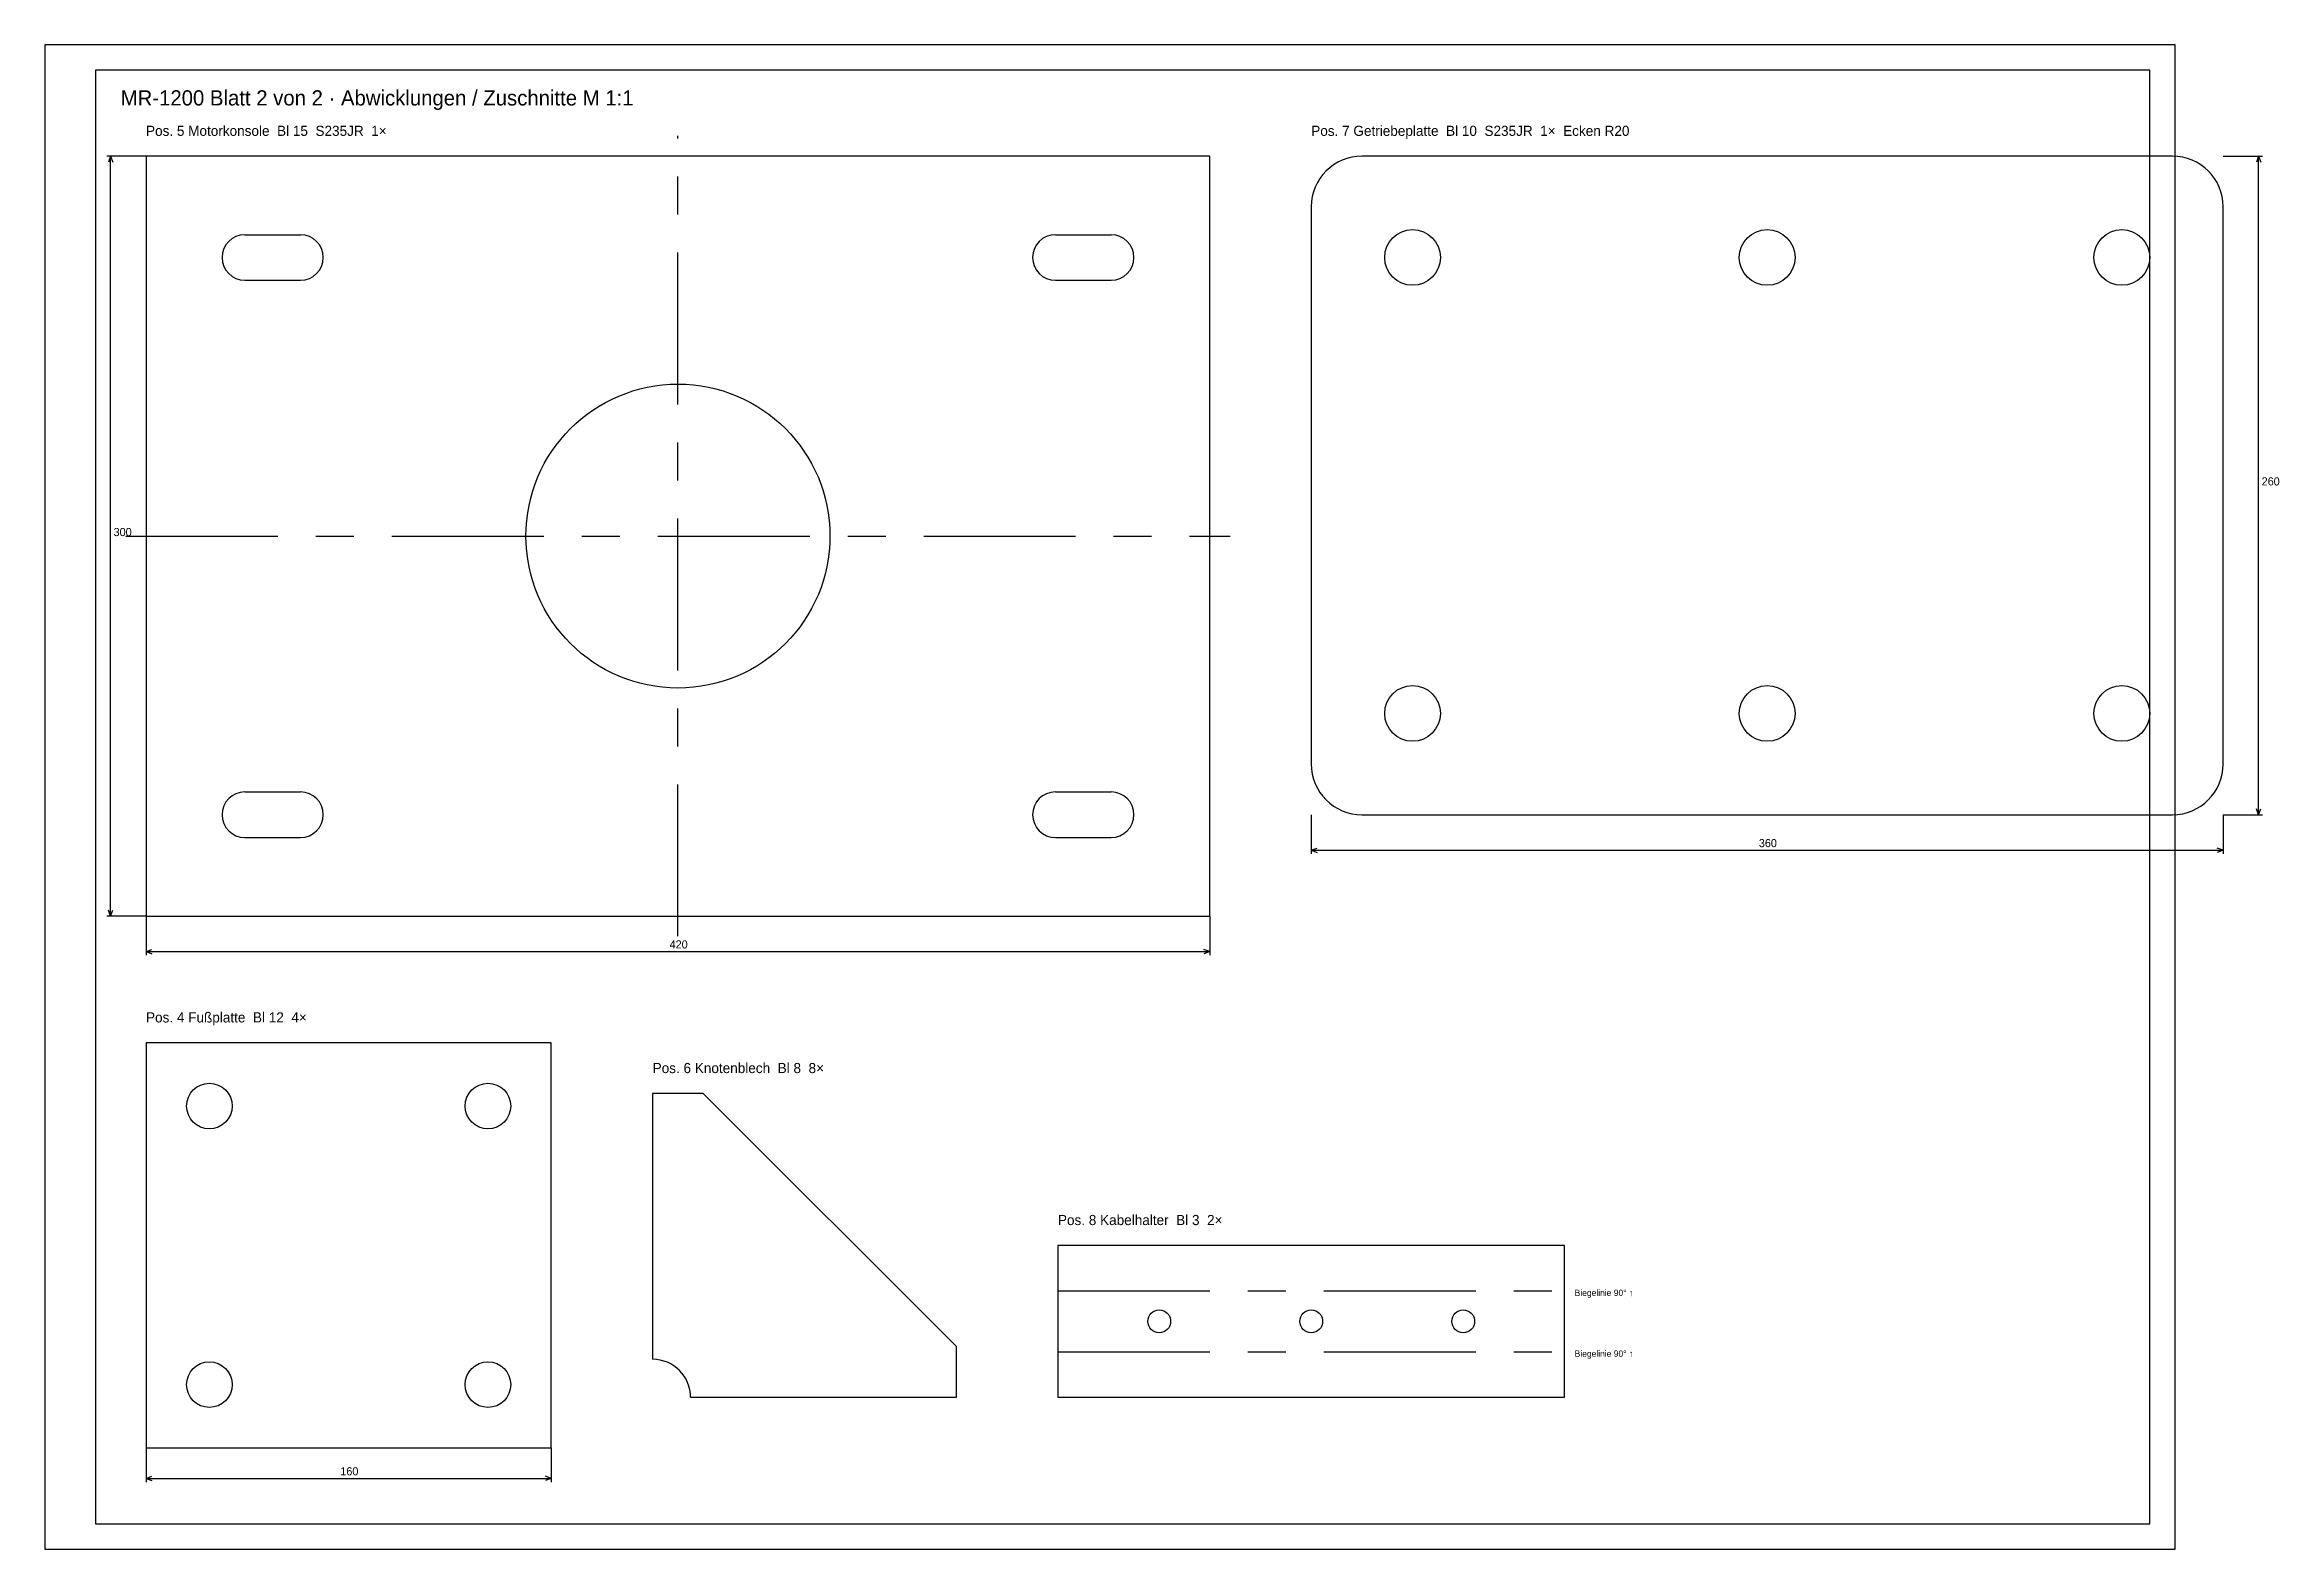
# Model space of a CAD drawing. Header units: millimetres. Extents: x 0 to 1782, y 0 to 594.
# Drawn here: x 900 to 1782, y 0 to 594 of the extents above; entities that cross this region are included whole.
import ezdxf

# ---------------------------------------------------------------- set-up
doc = ezdxf.new("R2010")
doc.units = ezdxf.units.MM
doc.header["$LTSCALE"] = 5
doc.linetypes.add('CENTER', pattern=[21, 12, -3, 3, -3])
for name, color, linetype in [('BEMASSUNG', 3, 'CONTINUOUS'), ('MITTELLINIE', 1, 'CENTER'), ('POS-4', 3, 'CONTINUOUS'), ('POS-5', 3, 'CONTINUOUS'), ('POS-6', 3, 'CONTINUOUS'), ('POS-7', 3, 'CONTINUOUS'), ('POS-8', 3, 'CONTINUOUS'), ('RAHMEN', 7, 'CONTINUOUS'), ('TEXT', 7, 'CONTINUOUS')]:
    doc.layers.add(name, color=color, linetype=linetype)

msp = doc.modelspace()

# ---------------------------------------------------------------- texts
at = {"layer": 'BEMASSUNG'}
for s, p in [('260', (1775.2, 420)), ('300', (927.2, 400)), ('360', (1576.7, 277.2)), ('420', (1146.7, 237.2)), ('160', (1016.7, 29.2))]:
    msp.add_text(s, height=3.2, dxfattribs=at).set_placement(p)
at = {"layer": 'TEXT'}
for s, height, p in [('MR-1200 Blatt 2 von 2 · Abwicklungen / Zuschnitte M 1:1', 6, (930, 570)), ('Pos. 5 Motorkonsole  Bl 15  S235JR  1×', 4, (940, 558)), ('Pos. 7 Getriebeplatte  Bl 10  S235JR  1×  Ecken R20', 4, (1400, 558)), ('Pos. 4 Fußplatte  Bl 12  4×', 4, (940, 208)), ('Pos. 6 Knotenblech  Bl 8  8×', 4, (1140, 188)), ('Pos. 8 Kabelhalter  Bl 3  2×', 4, (1300, 128)), ('Biegelinie 90° ↑', 2.5, (1504, 100)), ('Biegelinie 90° ↑', 2.5, (1504, 76))]:
    msp.add_text(s, height=height, dxfattribs=at).set_placement(p)

# ---------------------------------------------------------------- linework, layer by layer
at = {"layer": 'BEMASSUNG'}
for p, q in [((940, 550), (924.5, 550)), ((926, 550), (925.145, 547.651)), ((926, 250), (926, 550)), ((926, 550), (926.855, 547.651)), ((1760, 550), (1775.5, 550)), ((1774, 550), (1773.145, 547.651)), ((1774, 290), (1774, 550)), ((1774, 550), (1774.855, 547.651)), ((1774, 290), (1773.145, 292.349)), ((1774, 290), (1774.855, 292.349)), ((1400, 290), (1400, 274.5)), ((1760, 290), (1760, 274.5)), ((1760, 290), (1775.5, 290)), ((1400, 276), (1402.349, 276.855)), ((1400, 276), (1760, 276)), ((1400, 276), (1402.349, 275.145)), ((1760, 276), (1757.651, 276.855)), ((1760, 276), (1757.651, 275.145)), ((940, 250), (924.5, 250)), ((926, 250), (925.145, 252.349)), ((926, 250), (926.855, 252.349)), ((940, 250), (940, 234.5)), ((1360, 250), (1360, 234.5)), ((940, 236), (942.349, 236.855)), ((940, 236), (1360, 236)), ((940, 236), (942.349, 235.145)), ((1360, 236), (1357.651, 236.855)), ((1360, 236), (1357.651, 235.145)), ((940, 40), (940, 26.5)), ((1100, 40), (1100, 26.5)), ((940, 28), (942.349, 28.855)), ((940, 28), (1100, 28)), ((940, 28), (942.349, 27.145)), ((1100, 28), (1097.651, 28.855)), ((1100, 28), (1097.651, 27.145))]:
    msp.add_line(p, q, dxfattribs=at)
at = {"layer": 'MITTELLINIE'}
for p, q in [((1150, 242), (1150, 558)), ((932, 400), (1368, 400)), ((1300, 102), (1500, 102)), ((1300, 78), (1500, 78))]:
    msp.add_line(p, q, dxfattribs=at)
at = {"layer": 'POS-4'}
for p, q in [((1100, 200), (940, 200)), ((940, 200), (940, 40)), ((1100, 40), (1100, 200)), ((940, 40), (1100, 40))]:
    msp.add_line(p, q, dxfattribs=at)
for centre in [(965, 175), (1075, 175), (965, 65), (1075, 65)]:
    msp.add_circle(centre, 9, dxfattribs=at)
at = {"layer": 'POS-5'}
for p, q in [((1360, 550), (940, 550)), ((940, 550), (940, 250)), ((1360, 250), (1360, 550)), ((979, 519), (1001, 519)), ((1299, 519), (1321, 519)), ((979, 501), (1001, 501)), ((1299, 501), (1321, 501)), ((979, 299), (1001, 299)), ((1299, 299), (1321, 299)), ((979, 281), (1001, 281)), ((1299, 281), (1321, 281)), ((940, 250), (1360, 250))]:
    msp.add_line(p, q, dxfattribs=at)
msp.add_circle((1150, 400), 60, dxfattribs=at)
for centre, start, end in [((979, 510), 90, 270), ((1001, 510), 270, 90), ((1299, 510), 90, 270), ((1321, 510), 270, 90), ((979, 290), 90, 270), ((1001, 290), 270, 90), ((1299, 290), 90, 270), ((1321, 290), 270, 90)]:
    msp.add_arc(centre, 9, start, end, dxfattribs=at)
at = {"layer": 'POS-6'}
for p, q in [((1160, 180), (1140, 180)), ((1140, 180), (1140, 75)), ((1260, 80), (1160, 180)), ((1260, 60), (1260, 80)), ((1155, 60), (1260, 60))]:
    msp.add_line(p, q, dxfattribs=at)
msp.add_arc((1140, 60), 15, 0, 90, dxfattribs=at)
at = {"layer": 'POS-7'}
for p, q in [((1740, 550), (1420, 550)), ((1400, 530), (1400, 310)), ((1760, 310), (1760, 530)), ((1420, 290), (1740, 290))]:
    msp.add_line(p, q, dxfattribs=at)
for centre in [(1440, 510), (1580, 510), (1720, 510), (1440, 330), (1580, 330), (1720, 330)]:
    msp.add_circle(centre, 11, dxfattribs=at)
for centre, start, end in [((1420, 530), 90, 180), ((1740, 530), 0, 90), ((1420, 310), 180, 270), ((1740, 310), 270, 360)]:
    msp.add_arc(centre, 20, start, end, dxfattribs=at)
at = {"layer": 'POS-8'}
for p, q in [((1500, 120), (1300, 120)), ((1300, 120), (1300, 60)), ((1500, 60), (1500, 120)), ((1300, 60), (1500, 60))]:
    msp.add_line(p, q, dxfattribs=at)
for centre in [(1340, 90), (1400, 90), (1460, 90)]:
    msp.add_circle(centre, 4.5, dxfattribs=at)
at = {"layer": 'RAHMEN'}
for p, q in [((1741, 594), (900, 594)), ((900, 594), (900, 0)), ((1741, 0), (1741, 594)), ((1731, 584), (920, 584)), ((920, 584), (920, 10)), ((1731, 10), (1731, 584)), ((920, 10), (1731, 10)), ((900, 0), (1741, 0))]:
    msp.add_line(p, q, dxfattribs=at)

msp.set_redraw_order([(e.dxf.handle, doc.entitydb.next_handle()) for e in msp.query("TEXT MTEXT ATTDEF DIMENSION ARC_DIMENSION")])  # texts and dimensions are drawn at this point

doc.saveas('drawing.dxf')
